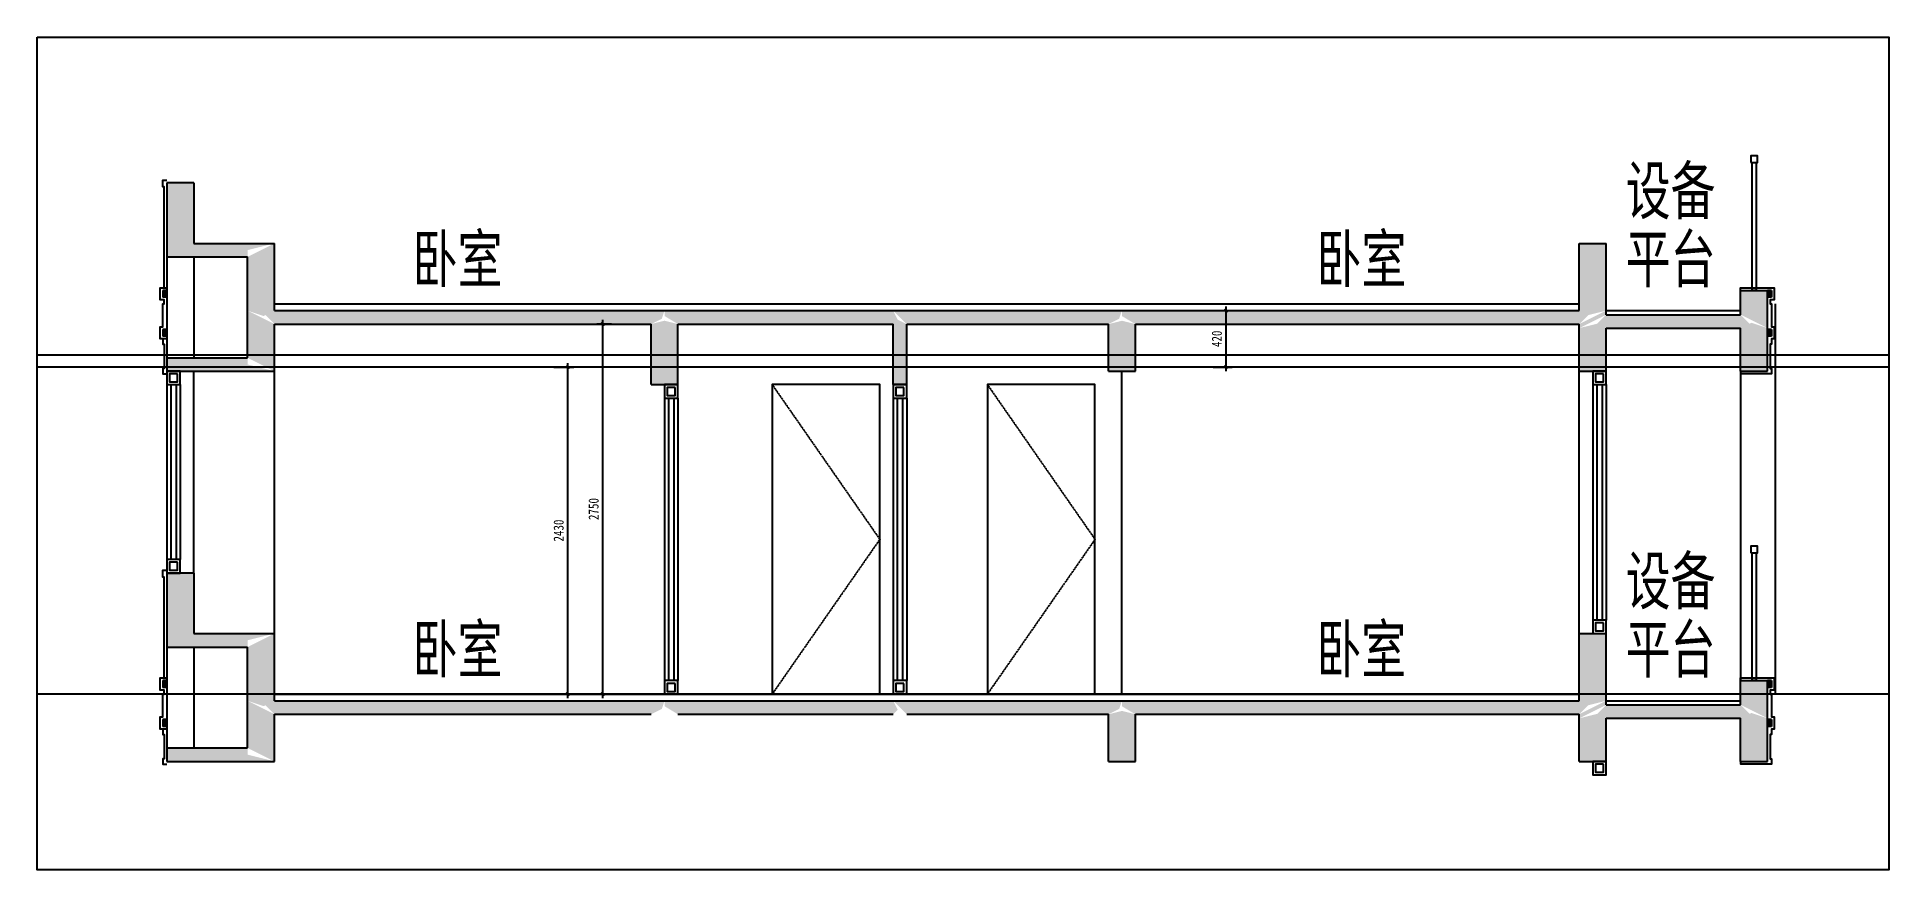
# Model space of a CAD drawing. Extents: x 3479 to 4537415, y 306 to 366510.
# Drawn here: x 4444077 to 4457844, y 276544 to 282735 of the extents above; entities that cross this region are included whole.
import ezdxf

# ---------------------------------------------------------------- set-up
doc = ezdxf.new("R2010")
doc.units = 0
doc.header["$LTSCALE"] = 10
doc.header["$MEASUREMENT"] = 0
doc.header["$PDMODE"] = 35
doc.linetypes.add('__DASH', pattern=[0.35, 0.25, -0.1])
doc.linetypes.add('DASH', pattern=[0.35, 0.25, -0.1])
doc.layers.get('Defpoints').update_dxf_attribs({"color": 49, "linetype": 'DASH'})
for name, color, linetype in [('DETAIL_栏杆', 42, 'Continuous'), ('LINE', 137, 'Continuous'), ('P-FIX FURNITURE', 134, 'Continuous'), ('PUB_HATCH', 8, 'Continuous'), ('PUB_TEXT', 7, 'Continuous'), ('S_FLOOR', 5, 'Continuous'), ('S_粉刷', 114, 'Continuous'), ('WALL', 2, 'Continuous'), ('WINDOW', 143, 'Continuous')]:
    doc.layers.add(name, color=color, linetype=linetype)
doc.styles.add('-宋体', font='simkai.ttf', dxfattribs={"width": 0.8})
doc.styles.add('ST', font='')
doc.styles.get('ST').set_extended_font_data('SimSun')
doc.dimstyles.new('DIM-030', dxfattribs={"dimscale": 30, "dimtxt": 2.5, "dimasz": 0.8, "dimexe": 1.5, "dimexo": 2.5, "dimgap": 1, "dimtad": 1, "dimdec": 0, "dimzin": 12, "dimdsep": 46, "dimtxsty": '-宋体', "dimblk": 'ARCHTICK', "dimcen": 0, "dimdle": 1, "dimclrd": 256, "dimclre": 256, "dimclrt": 9, "dimadec": 0, "dimazin": 0, "dimtfac": 1, "dimtdec": 0, "dimtmove": 2, "dimatfit": 3, "dimldrblk": 'DOT', "dimfxl": 1, "dimtolj": 1, "dimtzin": 12, "dimarcsym": 0})

msp = doc.modelspace()

# ---------------------------------------------------------------- texts
at = {"layer": 'PUB_TEXT', "style": 'ST', "width": 0.7}
for s, p in [('设备', (4455886.7, 278519.5)), ('卧室', (4446869.1, 278011.4)), ('卧室', (4453587.6, 278011.4)), ('平台', (4455886.7, 278011.4))]:
    msp.add_text(s, height=350, dxfattribs=at).set_placement(p)

# ---------------------------------------------------------------- blocks, each defined once
blk = doc.blocks.new('剖面图')
at = {"layer": 'PUB_HATCH'}
for points in [[(-100, 900), (-100, 350), (100, 450), (100, 900)], [(-100, 400), (-100, 350), (500, 350), (500, 400), (700, 450), (100, 450)], [(620, -90), (700, -50), (700, 450), (500, 350), (500, -50)], [(10467, -83), (10600, -50), (10600, 450), (10400, 450), (10400, -50)], [(-130, 100), (-130, 50), (-100, 50), (-100, 100)], [(11600, -80), (11800, -180), (11800, 100), (11600, 100)], [(11800, 100), (11800, 50), (11830, 50), (11830, 100)], [(500, -400), (700, -500), (700, -150), (500, -50)], [(633, -83), (700, -150), (3500, -150), (3580, -110), (3600, -50), (700, -50)], [(3700, -600), (3700, -150), (3600, -125), (3500, -150), (3500, -600)], [(3600, -90), (3700, -150), (5300, -150), (5333, -117), (5300, -50), (3600, -50)], [(5300, -50), (5400, -150), (6900, -150), (6980, -110), (7000, -50)], [(5400, -600), (5400, -150), (5333, -117), (5300, -150), (5300, -600)], [(7100, -500), (7100, -150), (7000, -125), (6900, -150), (6900, -500)], [(7000, -90), (7100, -150), (10400, -150), (10467, -83), (10400, -50), (7000, -50)], [(10400, -180), (10600, -80), (10600, -50), (10400, -150)], [(10533, -147), (10600, -180), (11600, -180), (11667, -147), (11600, -80), (10600, -80)], [(-130, -190), (-130, -240), (-100, -240), (-100, -190)], [(10600, -500), (10600, -180), (10533, -147), (10400, -180), (10400, -500)], [(11800, -500), (11800, -180), (11680, -140), (11600, -180), (11600, -500)], [(11800, -190), (11800, -240), (11830, -240), (11830, -190)], [(-100, -500), (700, -500), (500, -450), (500, -400), (-100, -400)]]:
    blk.add_hatch(color=256, dxfattribs=at).paths.add_polyline_path(points)
at = {"layer": 'DETAIL_栏杆'}
blk.add_lwpolyline([(11675, 1050), (11725, 1050), (11725, 1100), (11675, 1100), (11675, 1050)], dxfattribs=at)
blk.add_lwpolyline([(11685, 1050), (11715, 1050), (11715, 100), (11685, 100)], close=True, dxfattribs=at)
at = {"layer": 'LINE'}
blk.add_line((11860, -2900), (11860, 0), dxfattribs=at)
for points in [[(100, -2000), (100, -500)], [(700, -2450), (700, -500)], [(7000, -2900), (7000, -500)], [(10400, -2450), (10400, -500)], [(11601, -2800), (11601, -500)]]:
    blk.add_lwpolyline(points, dxfattribs=at)
at = {"layer": 'PUB_HATCH'}
for points in [[(4400, -2900), (5200, -2900), (5200, -600), (4400, -600)], [(6000, -2900), (6800, -2900), (6800, -600), (6000, -600)]]:
    blk.add_lwpolyline(points, close=True, dxfattribs=at)
at = {"layer": 'PUB_HATCH', "linetype": '__DASH'}
for points in [[(4400, -600), (5200, -1750), (4400, -2900)], [(6000, -600), (6800, -1750), (6000, -2900)]]:
    blk.add_lwpolyline(points, dxfattribs=at)
at = {"layer": 'S_FLOOR'}
for p, q in [((-100, 900), (-100, 350)), ((100, 900), (-100, 900)), ((100, 900), (100, 450)), ((100, 450), (700, 450)), ((700, -50), (700, 450)), ((10400, -50), (10400, 450)), ((10400, 450), (10600, 450)), ((10600, -50), (10600, 450)), ((-100, 350), (500, 350)), ((500, -50), (500, 350)), ((-130, 100), (-130, 50)), ((-100, 100), (-130, 100)), ((-100, 50), (-130, 50)), ((-100, 100), (-100, 50)), ((11600, -80), (11600, 100)), ((11600, 100), (11800, 100)), ((11800, -180), (11800, 100)), ((11800, 100), (11800, 50)), ((11830, 100), (11800, 100)), ((11830, 50), (11800, 50)), ((11830, 100), (11830, 50)), ((500, -400), (500, -50)), ((700, -50), (3600, -50)), ((3600, -50), (5300, -50)), ((5300, -50), (7000, -50)), ((7000, -50), (10400, -50)), ((10600, -80), (10600, -50)), ((10600, -80), (11600, -80)), ((-130, -190), (-130, -240)), ((-100, -190), (-130, -190)), ((-100, -240), (-130, -240)), ((-100, -190), (-100, -240)), ((700, -500), (700, -150)), ((700, -150), (3500, -150)), ((3500, -600), (3500, -150)), ((3700, -600), (3700, -150)), ((3700, -150), (5300, -150)), ((5300, -600), (5300, -150)), ((5400, -600), (5400, -150)), ((5400, -150), (6900, -150)), ((6900, -500), (6900, -150)), ((7100, -500), (7100, -150)), ((7100, -150), (10400, -150)), ((10400, -180), (10400, -150)), ((10400, -500), (10400, -180)), ((10600, -180), (11600, -180)), ((10600, -500), (10600, -180)), ((11600, -500), (11600, -180)), ((11800, -500), (11800, -180)), ((11800, -190), (11800, -240)), ((11830, -190), (11800, -190)), ((11830, -240), (11800, -240)), ((11830, -190), (11830, -240)), ((-100, -400), (500, -400)), ((-100, -400), (-100, -500)), ((-100, -500), (700, -500)), ((6900, -500), (7100, -500)), ((10400, -500), (10600, -500)), ((11600, -500), (11800, -500)), ((3500, -600), (3700, -600)), ((5300, -600), (5400, -600))]:
    blk.add_line(p, q, dxfattribs=at)
at = {"layer": 'S_粉刷'}
for points in [[(-120, 120), (-120, 870), (-130, 870), (-130, 920), (-100, 920)], [(-100, -260), (-150, -260), (-150, -170), (-130, -170), (-130, 0), (-120, 0), (-120, 30), (-150, 30), (-150, 120), (-100, 120)], [(700, 0), (10400, 0)], [(11600, 100), (11600, 120), (11850, 120), (11850, 30), (11820, 30), (11820, 0), (11830, 0), (11830, -170), (11850, -170), (11850, -260), (11830, -260), (11830, -300), (11820, -300), (11820, -480), (11830, -480), (11830, -520), (11601, -520), (11601, -500)], [(10600, -50), (11600, -50)], [(-130, -260), (-130, -300), (-120, -300), (-120, -480), (-130, -480), (-130, -520), (-100, -520)]]:
    blk.add_lwpolyline(points, dxfattribs=at)
at = {"layer": 'WALL'}
for p, q in [((-100, 350), (-100, -400)), ((100, 350), (100, -400))]:
    blk.add_line(p, q, dxfattribs=at)
at = {"layer": 'WINDOW'}
for p, q in [((-100, -600), (-100, -1900)), ((-70, -600), (-70, -1900)), ((-30, -600), (-30, -1900)), ((0, -600), (0, -1900)), ((10500, -600), (10500, -2350)), ((10530, -600), (10530, -2350)), ((10570, -600), (10570, -2350)), ((10600, -600), (10600, -2350)), ((3600, -700), (3600, -2800)), ((3630, -700), (3630, -2800)), ((3670, -700), (3670, -2800)), ((3700, -700), (3700, -2800)), ((5300, -700), (5300, -2800)), ((5330, -700), (5330, -2800)), ((5370, -700), (5370, -2800)), ((5400, -700), (5400, -2800))]:
    blk.add_line(p, q, dxfattribs=at)
for points in [[(0, -500), (-100, -500), (-100, -600), (0, -600)], [(-20, -520), (-80, -520), (-80, -580), (-20, -580)], [(10600, -500), (10500, -500), (10500, -600), (10600, -600)], [(10580, -520), (10520, -520), (10520, -580), (10580, -580)], [(3700, -600), (3600, -600), (3600, -700), (3700, -700)], [(3680, -620), (3620, -620), (3620, -680), (3680, -680)], [(5400, -600), (5300, -600), (5300, -700), (5400, -700)], [(5380, -620), (5320, -620), (5320, -680), (5380, -680)], [(0, -1900), (-100, -1900), (-100, -2000), (0, -2000)], [(-20, -1920), (-80, -1920), (-80, -1980), (-20, -1980)], [(10600, -2350), (10500, -2350), (10500, -2450), (10600, -2450)], [(10580, -2370), (10520, -2370), (10520, -2430), (10580, -2430)], [(3700, -2800), (3600, -2800), (3600, -2900), (3700, -2900)], [(3680, -2820), (3620, -2820), (3620, -2880), (3680, -2880)], [(5400, -2800), (5300, -2800), (5300, -2900), (5400, -2900)], [(5380, -2820), (5320, -2820), (5320, -2880), (5380, -2880)]]:
    blk.add_lwpolyline(points, close=True, dxfattribs=at)
at = {"layer": 'PUB_TEXT', "style": 'ST', "width": 0.7}
for s, p in [('设备', (10745, 668)), ('卧室', (1727, 160)), ('卧室', (8446, 160)), ('平台', (10745, 160))]:
    blk.add_text(s, height=350, dxfattribs=at).set_placement(p)
blk = doc.blocks.new('_ArchTick')
at = {"color": 0, "linetype": 'ByBlock', "const_width": 0.4}
blk.add_lwpolyline([(-0.5, -0.5), (0.5, 0.5)], dxfattribs=at)
blk = doc.blocks.new('*D251')
at = {"layer": 'Defpoints', "color": 0, "transparency": 16777216}
for p in [(4447843, 280282), (4448023, 280282), (4447843, 277852)]:
    blk.add_point(p, dxfattribs=at)
at = {"layer": 'P-FIX FURNITURE', "lineweight": -2, "transparency": 16777216}
for p, q in [((4448023, 277822), (4448023, 280312)), ((4447918, 280282), (4448068, 280282)), ((4447918, 277852), (4448068, 277852))]:
    blk.add_line(p, q, dxfattribs=at)
at = {"layer": 'P-FIX FURNITURE', "lineweight": -2, "transparency": 16777216, "xscale": 24, "yscale": 24, "zscale": 24}
for p, rotation in [((4448023, 280282), 90), ((4448023, 277852), 270)]:
    blk.add_blockref('_ArchTick', p, dxfattribs=dict(at, rotation=rotation))
at = {"layer": 'P-FIX FURNITURE', "color": 9, "transparency": 16777216, "insert": (4447955, 279067), "char_height": 75, "attachment_point": 5, "rotation": 90, "style": '-宋体'}
blk.add_mtext('\\A1;2430', dxfattribs=at)
blk = doc.blocks.new('_Dot')
at = {"color": 0, "linetype": 'ByBlock', "lineweight": -2}
blk.add_line((-0.5, 0), (-1, 0), dxfattribs=at)
at = {"color": 0, "linetype": 'ByBlock', "const_width": 0.5}
blk.add_lwpolyline([(-0.25, 0, 1), (0.25, 0, 1)], format="xyb", close=True, dxfattribs=at)
blk = doc.blocks.new('*D252')
at = {"layer": 'Defpoints', "color": 0, "transparency": 16777216}
for p in [(4452746, 280702), (4452916, 280702), (4452746, 280282)]:
    blk.add_point(p, dxfattribs=at)
at = {"layer": 'P-FIX FURNITURE', "lineweight": -2, "transparency": 16777216}
for p, q in [((4452916, 280252), (4452916, 280732)), ((4452821, 280702), (4452961, 280702)), ((4452821, 280282), (4452961, 280282))]:
    blk.add_line(p, q, dxfattribs=at)
at = {"layer": 'P-FIX FURNITURE', "lineweight": -2, "transparency": 16777216, "xscale": 24, "yscale": 24, "zscale": 24}
for p, rotation in [((4452916, 280702), 90), ((4452916, 280282), 270)]:
    blk.add_blockref('_ArchTick', p, dxfattribs=dict(at, rotation=rotation))
at = {"layer": 'P-FIX FURNITURE', "color": 9, "transparency": 16777216, "insert": (4452848, 280492), "char_height": 75, "attachment_point": 5, "rotation": 90, "style": '-宋体'}
blk.add_mtext('\\A1;420', dxfattribs=at)
blk = doc.blocks.new('*D253')
at = {"layer": 'Defpoints', "color": 0, "transparency": 16777216}
for p in [(4448283, 280602), (4448423, 280602), (4448423, 277852)]:
    blk.add_point(p, dxfattribs=at)
at = {"layer": 'P-FIX FURNITURE', "lineweight": -2, "transparency": 16777216}
for p, q in [((4448348, 280602), (4448238, 280602)), ((4448283, 277822), (4448283, 280632)), ((4448348, 277852), (4448238, 277852))]:
    blk.add_line(p, q, dxfattribs=at)
at = {"layer": 'P-FIX FURNITURE', "lineweight": -2, "transparency": 16777216, "xscale": 24, "yscale": 24, "zscale": 24}
for p, rotation in [((4448283, 280602), 90), ((4448283, 277852), 270)]:
    blk.add_blockref('_ArchTick', p, dxfattribs=dict(at, rotation=rotation))
at = {"layer": 'P-FIX FURNITURE', "color": 9, "transparency": 16777216, "insert": (4448215, 279227), "char_height": 75, "attachment_point": 5, "rotation": 90, "style": '-宋体'}
blk.add_mtext('\\A1;2750', dxfattribs=at)

# ---------------------------------------------------------------- dimensions: what is measured, and where the dimension line sits
at = {"layer": 'P-FIX FURNITURE'}
for base, p1, p2, picture, middle in [((4452915.5, 280701.5), (4452746, 280281.5), (4452746, 280701.5), '*D252', (4452847.6, 280491.5)), ((4448282.5, 280601.5), (4448423, 277851.5), (4448423, 280601.5), '*D253', (4448214.6, 279226.5)), ((4448022.5, 280281.5), (4447843, 277851.5), (4447843, 280281.5), '*D251', (4447954.6, 279066.5))]:
    dim = msp.add_linear_dim(base=base, p1=p1, p2=p2, angle=90, dimstyle='DIM-030', dxfattribs=at)
    dim.commit()
    dim.dimension.update_dxf_attribs({"geometry": picture, "text_midpoint": middle})

# ---------------------------------------------------------------- hatches: boundary and pattern name
at = {"layer": 'PUB_HATCH'}
for points in [[(4445042, 278751.5), (4445042, 278201.5), (4445242, 278301.5), (4445242, 278751.5)], [(4445042, 278251.5), (4445042, 278201.5), (4445642, 278201.5), (4445642, 278251.5), (4445842, 278301.5), (4445242, 278301.5)], [(4445762, 277761.5), (4445842, 277801.5), (4445842, 278301.5), (4445642, 278201.5), (4445642, 277801.5)], [(4455608.7, 277768.2), (4455742, 277801.5), (4455742, 278301.5), (4455542, 278301.5), (4455542, 277801.5)], [(4445012, 277951.5), (4445012, 277901.5), (4445042, 277901.5), (4445042, 277951.5)], [(4456742, 277771.5), (4456942, 277671.5), (4456942, 277951.5), (4456742, 277951.5)], [(4456942, 277951.5), (4456942, 277901.5), (4456972, 277901.5), (4456972, 277951.5)], [(4445642, 277451.5), (4445842, 277351.5), (4445842, 277701.5), (4445642, 277801.5)], [(4445775.3, 277768.2), (4445842, 277701.5), (4448642, 277701.5), (4448722, 277741.5), (4448742, 277801.5), (4445842, 277801.5)], [(4448742, 277761.5), (4448842, 277701.5), (4450442, 277701.5), (4450475.3, 277734.8), (4450442, 277801.5), (4448742, 277801.5)], [(4450442, 277801.5), (4450542, 277701.5), (4452042, 277701.5), (4452122, 277741.5), (4452142, 277801.5)], [(4452242, 277351.5), (4452242, 277701.5), (4452142, 277726.5), (4452042, 277701.5), (4452042, 277351.5)], [(4452142, 277761.5), (4452242, 277701.5), (4455542, 277701.5), (4455608.7, 277768.2), (4455542, 277801.5), (4452142, 277801.5)], [(4455542, 277671.5), (4455742, 277771.5), (4455742, 277801.5), (4455542, 277701.5)], [(4455742, 277351.5), (4455742, 277671.5), (4455675.3, 277704.8), (4455542, 277671.5), (4455542, 277351.5)], [(4455675.3, 277704.8), (4455742, 277671.5), (4456742, 277671.5), (4456808.7, 277704.8), (4456742, 277771.5), (4455742, 277771.5)], [(4456942, 277351.5), (4456942, 277671.5), (4456822, 277711.5), (4456742, 277671.5), (4456742, 277351.5)], [(4445012, 277661.5), (4445012, 277611.5), (4445042, 277611.5), (4445042, 277661.5)], [(4456942, 277661.5), (4456942, 277611.5), (4456972, 277611.5), (4456972, 277661.5)], [(4445042, 277351.5), (4445842, 277351.5), (4445642, 277401.5), (4445642, 277451.5), (4445042, 277451.5)]]:
    msp.add_hatch(color=256, dxfattribs=at).paths.add_polyline_path(points)

# ---------------------------------------------------------------- linework, layer by layer
at = {"layer": 'DETAIL_栏杆'}
msp.add_lwpolyline([(4456817, 278901.5), (4456867, 278901.5), (4456867, 278951.5), (4456817, 278951.5), (4456817, 278901.5)], dxfattribs=at)
msp.add_lwpolyline([(4456827, 278901.5), (4456857, 278901.5), (4456857, 277951.5), (4456827, 277951.5)], close=True, dxfattribs=at)
at = {"layer": 'P-FIX FURNITURE'}
for p, q in [((4457844.5, 280371.5), (4444077, 280371.5)), ((4457844.5, 280281.5), (4444077, 280281.5)), ((4457844.5, 277851.5), (4444077, 277851.5))]:
    msp.add_line(p, q, dxfattribs=at)
msp.add_lwpolyline([(4444077, 282735), (4457844.5, 282735), (4457844.5, 276544.5), (4444077, 276544.5)], close=True, dxfattribs=at)
at = {"layer": 'S_FLOOR'}
for p, q in [((4445042, 278751.5), (4445042, 278201.5)), ((4445242, 278751.5), (4445042, 278751.5)), ((4445242, 278751.5), (4445242, 278301.5)), ((4445242, 278301.5), (4445842, 278301.5)), ((4445842, 277801.5), (4445842, 278301.5)), ((4455542, 277801.5), (4455542, 278301.5)), ((4455542, 278301.5), (4455742, 278301.5)), ((4455742, 277801.5), (4455742, 278301.5)), ((4445042, 278201.5), (4445642, 278201.5)), ((4445642, 277801.5), (4445642, 278201.5)), ((4445012, 277951.5), (4445012, 277901.5)), ((4445042, 277951.5), (4445012, 277951.5)), ((4445042, 277901.5), (4445012, 277901.5)), ((4445042, 277951.5), (4445042, 277901.5)), ((4456742, 277771.5), (4456742, 277951.5)), ((4456742, 277951.5), (4456942, 277951.5)), ((4456942, 277671.5), (4456942, 277951.5)), ((4456942, 277951.5), (4456942, 277901.5)), ((4456972, 277951.5), (4456942, 277951.5)), ((4456972, 277901.5), (4456942, 277901.5)), ((4456972, 277951.5), (4456972, 277901.5)), ((4445642, 277451.5), (4445642, 277801.5)), ((4445842, 277801.5), (4448742, 277801.5)), ((4445842, 277351.5), (4445842, 277701.5)), ((4445842, 277701.5), (4448642, 277701.5)), ((4448742, 277801.5), (4450442, 277801.5)), ((4448842, 277701.5), (4450442, 277701.5)), ((4450442, 277801.5), (4452142, 277801.5)), ((4450542, 277701.5), (4452042, 277701.5)), ((4452042, 277351.5), (4452042, 277701.5)), ((4452142, 277801.5), (4455542, 277801.5)), ((4452242, 277351.5), (4452242, 277701.5)), ((4452242, 277701.5), (4455542, 277701.5)), ((4455542, 277671.5), (4455542, 277701.5)), ((4455742, 277771.5), (4455742, 277801.5)), ((4455742, 277771.5), (4456742, 277771.5)), ((4445012, 277661.5), (4445012, 277611.5)), ((4445042, 277661.5), (4445012, 277661.5)), ((4445042, 277611.5), (4445012, 277611.5)), ((4445042, 277661.5), (4445042, 277611.5)), ((4455542, 277351.5), (4455542, 277671.5)), ((4455742, 277671.5), (4456742, 277671.5)), ((4455742, 277351.5), (4455742, 277671.5)), ((4456742, 277351.5), (4456742, 277671.5)), ((4456942, 277351.5), (4456942, 277671.5)), ((4456942, 277661.5), (4456942, 277611.5)), ((4456972, 277661.5), (4456942, 277661.5)), ((4456972, 277611.5), (4456942, 277611.5)), ((4456972, 277661.5), (4456972, 277611.5)), ((4445042, 277451.5), (4445642, 277451.5)), ((4445042, 277451.5), (4445042, 277351.5)), ((4445042, 277351.5), (4445842, 277351.5)), ((4452042, 277351.5), (4452242, 277351.5)), ((4455542, 277351.5), (4455742, 277351.5)), ((4456742, 277351.5), (4456942, 277351.5))]:
    msp.add_line(p, q, dxfattribs=at)
at = {"layer": 'S_粉刷'}
for points in [[(4445022, 277971.5), (4445022, 278721.5), (4445012, 278721.5), (4445012, 278771.5), (4445042, 278771.5)], [(4445042, 277591.5), (4444992, 277591.5), (4444992, 277681.5), (4445012, 277681.5), (4445012, 277851.5), (4445022, 277851.5), (4445022, 277881.5), (4444992, 277881.5), (4444992, 277971.5), (4445042, 277971.5)], [(4456742, 277951.5), (4456742, 277971.5), (4456992, 277971.5), (4456992, 277881.5), (4456962, 277881.5), (4456962, 277851.5), (4456972, 277851.5), (4456972, 277681.5), (4456992, 277681.5), (4456992, 277591.5), (4456972, 277591.5), (4456972, 277551.5), (4456962, 277551.5), (4456962, 277371.5), (4456972, 277371.5), (4456972, 277331.5), (4456742.6, 277331.5), (4456742.6, 277351.5)], [(4445842, 277851.5), (4455542, 277851.5)], [(4455742, 277801.5), (4456742, 277801.5)], [(4445012, 277591.5), (4445012, 277551.5), (4445022, 277551.5), (4445022, 277371.5), (4445012, 277371.5), (4445012, 277331.5), (4445042, 277331.5)]]:
    msp.add_lwpolyline(points, dxfattribs=at)
at = {"layer": 'WALL'}
for p, q in [((4445042, 278201.5), (4445042, 277451.5)), ((4445242, 278201.5), (4445242, 277451.5))]:
    msp.add_line(p, q, dxfattribs=at)
at = {"layer": 'WINDOW'}
for points in [[(4455742, 277351.5), (4455642, 277351.5), (4455642, 277251.5), (4455742, 277251.5)], [(4455722, 277331.5), (4455662, 277331.5), (4455662, 277271.5), (4455722, 277271.5)]]:
    msp.add_lwpolyline(points, close=True, dxfattribs=at)

# ---------------------------------------------------------------- block references
at = {"layer": 'LINE'}
msp.add_blockref('剖面图', (4445142, 280751.5), dxfattribs=at)

msp.set_redraw_order([(e.dxf.handle, doc.entitydb.next_handle()) for e in msp.query("TEXT MTEXT ATTDEF DIMENSION ARC_DIMENSION")])  # texts and dimensions are drawn at this point

doc.saveas('drawing.dxf')
